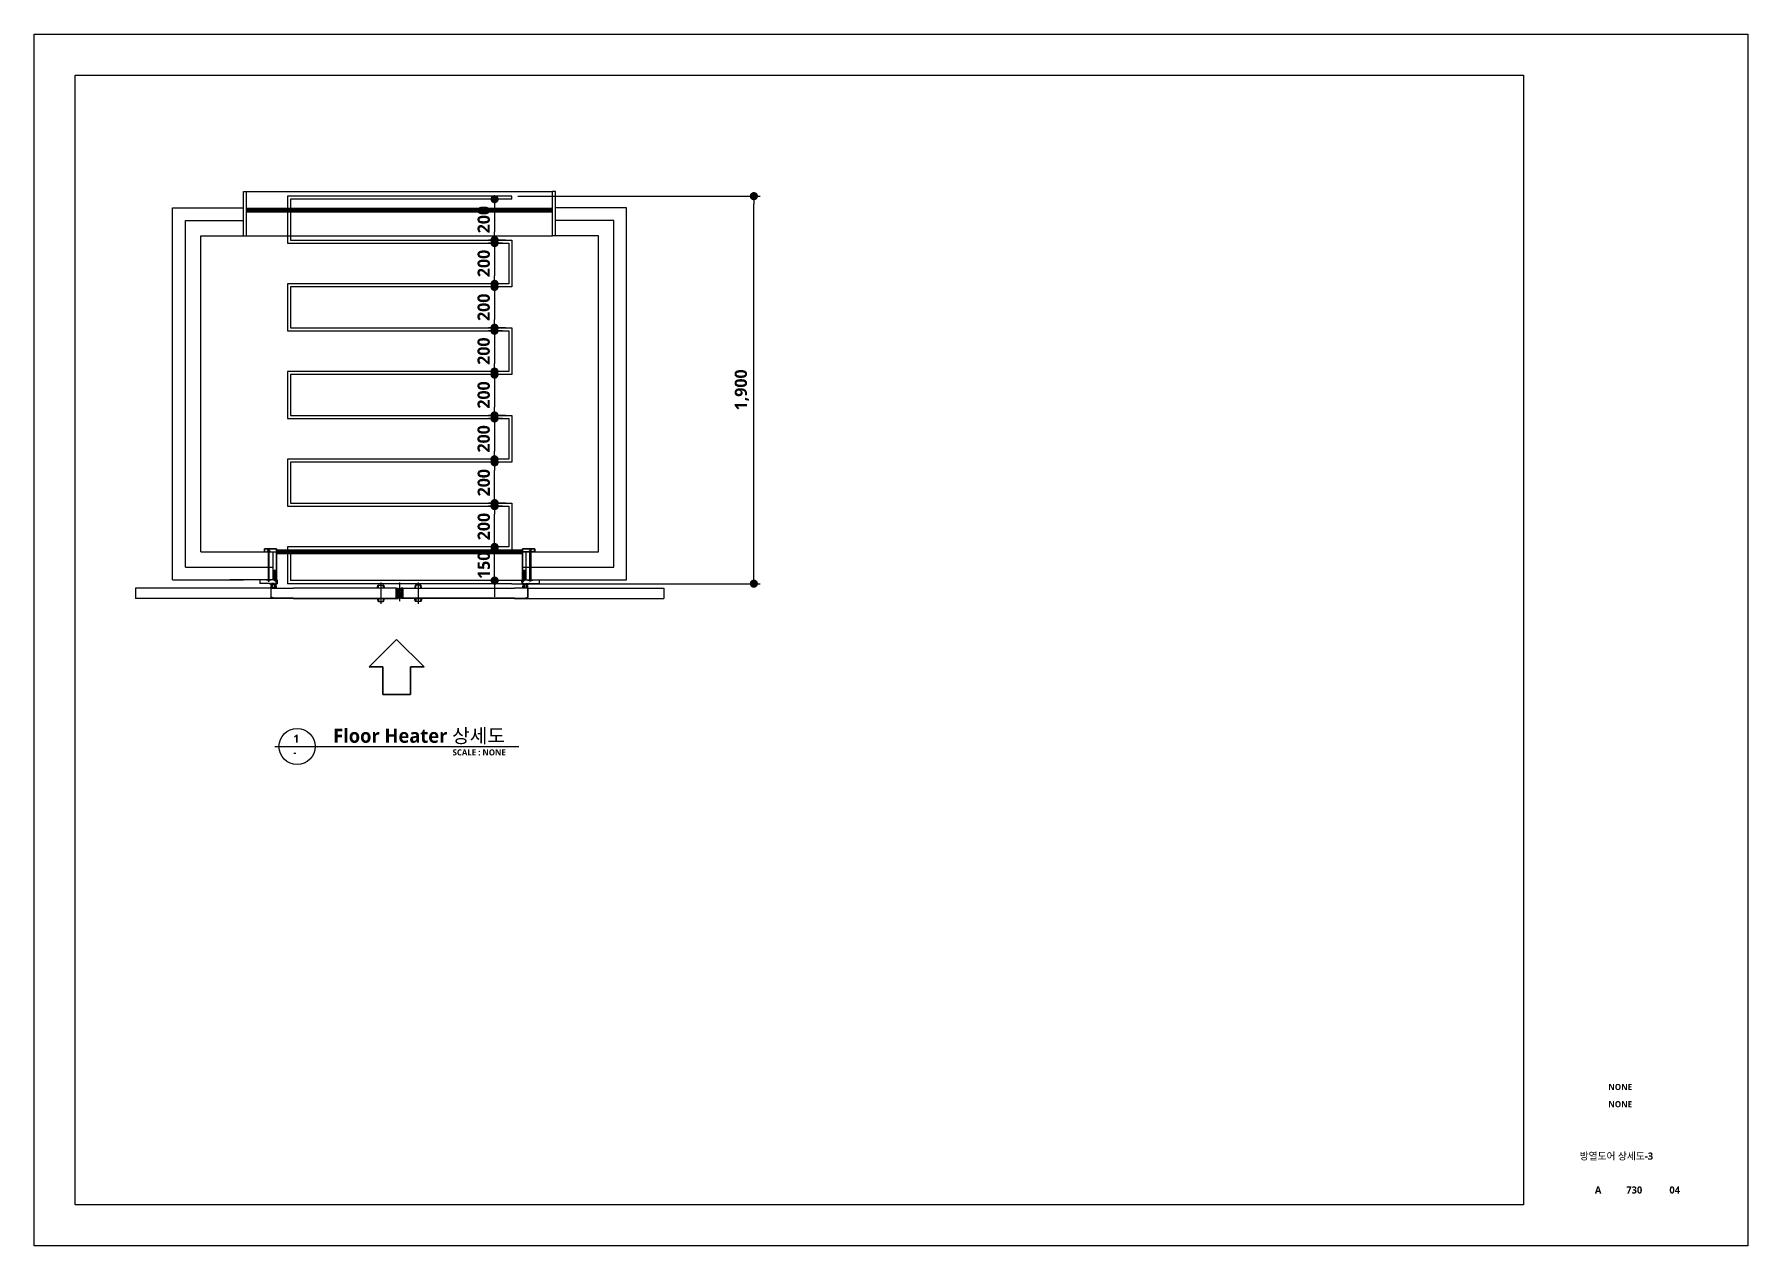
# Model space of a CAD drawing. Header units: millimetres. Extents: x 0 to 33600, y 0 to 8910.
# Drawn here: x 25200 to 33600, y 2970 to 8910 of the extents above; entities that cross this region are included whole.
import ezdxf
from ezdxf.enums import TextEntityAlignment as Align
from ezdxf.lldxf.tags import DXFTag

# ---------------------------------------------------------------- set-up
doc = ezdxf.new("R2010")
doc.units = ezdxf.units.MM
doc.header["$LTSCALE"] = 20
doc.header["$MEASUREMENT"] = 0
doc.linetypes.add('CENTER', pattern=[2, 1.25, -0.25, 0.25, -0.25])
doc.linetypes.add('지하2층 평면도 정화조변경안$0$HID', pattern=[2, 1.1, -0.9])
doc.layers.get('0').update_dxf_attribs({"linetype": 'CONTINUOUS'})
doc.layers.get('Defpoints').update_dxf_attribs({"color": 181, "linetype": 'CONTINUOUS'})
for name, color, linetype in [('A-ANNO-TITL', 7, 'CONTINUOUS'), ('DIM', 141, 'CONTINUOUS'), ('DOOR', 7, 'CONTINUOUS'), ('DOOR-2', 1, 'CONTINUOUS'), ('DOOR-3', 8, 'CONTINUOUS'), ('TEXT', 7, 'CONTINUOUS'), ('TEXT-1', 7, 'CONTINUOUS'), ('방열문', 7, 'CONTINUOUS'), ('지하2층 평면도 정화조변경안$0$A-ANNO-SYMB', 253, 'CONTINUOUS'), ('지하2층 평면도 정화조변경안$0$A-DOOR-JAMB', 253, 'CONTINUOUS'), ('지하2층 평면도 정화조변경안$0$A-FLOR-FLIN-TYP2', 253, 'CONTINUOUS'), ('지하2층 평면도 정화조변경안$0$A-FLOR-PANL', 253, 'CONTINUOUS'), ('지하2층 평면도 정화조변경안$0$HID', 253, '지하2층 평면도 정화조변경안$0$HID'), ('지하2층 평면도 정화조변경안$0$충돌방지대 IN', 253, 'CONTINUOUS')]:
    doc.layers.add(name, color=color, linetype=linetype)
doc.styles.add('SH_대대리576', font='')
doc.styles.get("Standard").update_dxf_attribs({"font": 'NanumGothicBold.ttf'})
doc.styles.get('SH_대대리576').set_extended_font_data('NanumGothic', bold=True)
tags = doc.linetypes.add('一点鎖線', pattern=[28.575, 19.05, -3.175, 3.175, -3.175]).pattern_tags.tags
tags[10:11] = [DXFTag(74, 4), DXFTag(75, 0), DXFTag(340, '0'), DXFTag(46, 1.0), DXFTag(50, 0.0), DXFTag(44, 0.0), DXFTag(45, 0.0)]
tags[8:9] = [DXFTag(74, 4), DXFTag(75, 0), DXFTag(340, '0'), DXFTag(46, 1.0), DXFTag(50, 0.0), DXFTag(44, 0.0), DXFTag(45, 0.0)]
tags[6:7] = [DXFTag(74, 4), DXFTag(75, 0), DXFTag(340, '0'), DXFTag(46, 1.0), DXFTag(50, 0.0), DXFTag(44, 0.0), DXFTag(45, 0.0)]
tags[4:5] = [DXFTag(74, 4), DXFTag(75, 0), DXFTag(340, '0'), DXFTag(46, 1.0), DXFTag(50, 0.0), DXFTag(44, 0.0), DXFTag(45, 0.0)]
tags = doc.linetypes.add('破線', pattern=[38.1, 25.4, -12.7]).pattern_tags.tags
tags[6:7] = [DXFTag(74, 4), DXFTag(75, 0), DXFTag(340, '0'), DXFTag(46, 1.0), DXFTag(50, 0.0), DXFTag(44, 0.0), DXFTag(45, 0.0)]
tags[4:5] = [DXFTag(74, 4), DXFTag(75, 0), DXFTag(340, '0'), DXFTag(46, 1.0), DXFTag(50, 0.0), DXFTag(44, 0.0), DXFTag(45, 0.0)]
tags = doc.linetypes.add('２点鎖線', pattern=[63.5, 31.75, -6.35, 6.35, -6.35, 6.35, -6.35]).pattern_tags.tags
tags[14:15] = [DXFTag(74, 4), DXFTag(75, 0), DXFTag(340, '0'), DXFTag(46, 1.0), DXFTag(50, 0.0), DXFTag(44, 0.0), DXFTag(45, 0.0)]
tags[12:13] = [DXFTag(74, 4), DXFTag(75, 0), DXFTag(340, '0'), DXFTag(46, 1.0), DXFTag(50, 0.0), DXFTag(44, 0.0), DXFTag(45, 0.0)]
tags[10:11] = [DXFTag(74, 4), DXFTag(75, 0), DXFTag(340, '0'), DXFTag(46, 1.0), DXFTag(50, 0.0), DXFTag(44, 0.0), DXFTag(45, 0.0)]
tags[8:9] = [DXFTag(74, 4), DXFTag(75, 0), DXFTag(340, '0'), DXFTag(46, 1.0), DXFTag(50, 0.0), DXFTag(44, 0.0), DXFTag(45, 0.0)]
tags[6:7] = [DXFTag(74, 4), DXFTag(75, 0), DXFTag(340, '0'), DXFTag(46, 1.0), DXFTag(50, 0.0), DXFTag(44, 0.0), DXFTag(45, 0.0)]
tags[4:5] = [DXFTag(74, 4), DXFTag(75, 0), DXFTag(340, '0'), DXFTag(46, 1.0), DXFTag(50, 0.0), DXFTag(44, 0.0), DXFTag(45, 0.0)]
doc.dimstyles.new('yongsung', dxfattribs={"dimscale": 20, "dimtxt": 3, "dimasz": 2, "dimexe": 1.5, "dimexo": 1.5, "dimgap": 1, "dimtad": 1, "dimdec": 0, "dimdsep": 46, "dimlunit": 6, "dimtxsty": 'Standard', "dimblk": 'DOT', "dimcen": 0, "dimdle": 2, "dimclrd": 256, "dimclre": 256, "dimclrt": 256, "dimadec": 0, "dimazin": 0, "dimtfac": 480, "dimtdec": 0, "dimtix": 1, "dimtmove": 2, "dimatfit": 3, "dimfxl": 1, "dimtolj": 1, "dimtzin": 0, "dimarcsym": 0})

msp = doc.modelspace()

# ---------------------------------------------------------------- texts
at = {"layer": 'A-ANNO-TITL', "style": 'SH_대대리576'}
for s, height, p in [('NONE', 30, (32974.9, 3748.4)), ('NONE', 30, (32974.9, 3663.9)), ('방열도어 상세도-3', 35, (32956.1, 3410.3)), ('A', 35, (32866.6, 3243.3)), ('730', 35, (33043.7, 3243.3)), ('04', 35, (33242, 3243.3))]:
    msp.add_text(s, height=height, dxfattribs=at).set_placement(p, align=Align.MIDDLE)
at = {"layer": 'TEXT', "style": 'SH_대대리576'}
for s, height, p in [('1', 39.3, (26470.1, 5436.8)), ('-', 33.4, (26469.6, 5371.6)), ('SCALE : NONE', 29.5, (27250.7, 5374))]:
    msp.add_text(s, height=height, dxfattribs=at).set_placement(p)
at = {"layer": 'TEXT-1', "style": 'SH_대대리576'}
msp.add_text('Floor Heater 상세도', height=68.833, dxfattribs=at).set_placement((26665.3, 5436))

# ---------------------------------------------------------------- blocks, each defined once
blk = doc.blocks.new('A$C2D346D32')
for p, q in [((43, 175), (10, 175)), ((10, 82), (10, 175)), ((45, 42), (45, 173)), ((2, 69), (6, 69)), ((2, 64), (11, 64)), ((2, 60), (11, 60)), ((2, 55), (11, 55)), ((2, 51), (11, 51)), ((2, 46), (11, 46)), ((2, 42), (11, 42)), ((2, 37), (11, 37)), ((2, 33), (11, 33)), ((2, 28), (11, 28)), ((2, 24), (11, 24)), ((2, 19), (11, 19)), ((2, 15), (11, 15)), ((2, 10), (8, 10)), ((9, 75), (6, 75)), ((6, 69), (6, 75)), ((8, 10), (8, 5)), ((37, 5), (8, 5)), ((9, 70), (9, 75)), ((10, 82), (11, 72)), ((11, 70), (11, 72)), ((11, 60), (11, 64)), ((11, 51), (11, 55)), ((11, 42), (11, 46)), ((11, 33), (11, 37)), ((11, 24), (11, 28)), ((11, 15), (11, 19)), ((29, 11), (13, 11)), ((13, 11), (13, 8)), ((29, 8), (13, 8)), ((28, 5), (35, 5)), ((29, 20), (29, 19)), ((29, 20), (33, 20)), ((29, 20), (29, 5)), ((29, 19), (34, 19)), ((29, 19), (29, 5)), ((33, 20), (34, 19)), ((33, 20), (33, 5)), ((34, 19), (34, 5)), ((43, 11), (34, 11)), ((40, 8), (34, 8)), ((38, 5), (37, 5)), ((45, 5), (38, 5)), ((38, 5), (38, 5)), ((45, 42), (39, 27)), ((39, 24), (39, 27)), ((45, 24), (39, 24)), ((40, 8), (40, 8)), ((45, 8), (40, 8)), ((42, 93), (42, 113)), ((45, 113), (42, 113)), ((42, 63), (42, 83)), ((45, 63), (42, 63)), ((45, 24), (45, 13)), ((45, 8), (45, 5))]:
    blk.add_line(p, q)
at = {"color": 1}
for p, q in [((31, 21), (31, 0)), ((31, 4), (31, 2)), ((32, 4), (31, 4)), ((32, 4), (32, 2))]:
    blk.add_line(p, q, dxfattribs=at)
for centre, radius, start, end in [((43, 173), 2, 0, 90), ((2, 67), 2.5, 90, 270), ((2, 58), 2.5, 90, 270), ((2, 49), 2.5, 90, 270), ((2, 40), 2.5, 90, 270), ((2, 31), 2.5, 90, 270), ((2, 22), 2.5, 90, 270), ((2, 13), 2.5, 90, 270), ((10, 70), 1, 180, 0), ((28, 4), 0.286, 90, 200.9424), ((31, 6), 3.84, 200.9424, 339.0576), ((35, 4), 0.286, 339.0576, 90), ((43, 13), 2, 270, 0)]:
    blk.add_arc(centre, radius, start, end)
blk = doc.blocks.new('A$C6C8934C4')
at = {"color": 0}
for centre, start in [((-3, -95), 81.3395), ((-3, -96), 81.3862)]:
    blk.add_arc(centre, 106, start, 90, dxfattribs=at)
blk.add_arc((12, 10), 0.538, 283.2102, 67.1877)
at = {"layer": '방열문', "color": 1, "linetype": 'CENTER'}
for p, q in [((-21, 11), (-3, 11)), ((-17, 15), (-17, 7))]:
    blk.add_line(p, q, dxfattribs=at)
at = {"layer": '방열문', "color": 0}
for p, q in [((-15, 12), (-3, 12)), ((-15, 10), (-3, 10))]:
    blk.add_line(p, q, dxfattribs=at)
blk.add_arc((-17, 11), 1.81, 16.6015, 343.3985, dxfattribs=at)
at = {"layer": '방열문', "color": 1, "linetype": 'CENTER'}
blk.add_arc((-3, -95), 106, 80.8303, 90, dxfattribs=at)
blk = doc.blocks.new('A$C755A1BEC')
for p, q in [((0, 18), (0, 0)), ((50, 18), (0, 18)), ((3, 3), (3, 0)), ((5, 3), (5, 0)), ((12, 3), (12, 0)), ((13, 3), (13, 0)), ((16, 14), (33, 14)), ((16, 14), (16, 0)), ((33, 14), (33, 0)), ((37, 3), (37, 0)), ((38, 3), (38, 0)), ((45, 3), (45, 0)), ((47, 3), (47, 0)), ((50, 18), (50, 0)), ((0, 0), (3, 0)), ((5, 0), (12, 0)), ((13, 0), (16, 0)), ((37, 0), (34, 0)), ((45, 0), (38, 0)), ((50, 0), (47, 0))]:
    blk.add_line(p, q)
for centre, radius, start, end in [((0, 18), 0.2, 90, 180), ((0, 0), 0.2, 180, 270), ((4, 5), 2.5, 287.4576, 252.5424), ((3, 0), 0.2, 270, 0), ((5, 0), 0.2, 180, 270), ((12, 5), 2.5, 287.4576, 252.5424), ((12, 0), 0.2, 270, 0), ((13, 0), 0.2, 180, 270), ((16, 0), 0.2, 270, 0), ((34, 0), 0.2, 180, 270), ((37, 5), 2.5, 287.4576, 252.5424), ((37, 0), 0.2, 270, 0), ((38, 0), 0.2, 180, 270), ((46, 5), 2.5, 287.4576, 252.5424), ((45, 0), 0.2, 270, 0), ((47, 0), 0.2, 180, 270), ((50, 18), 0.2, 0, 90), ((50, 0), 0.2, 270, 0)]:
    blk.add_arc(centre, radius, start, end)
blk = doc.blocks.new('_Dot')
at = {"color": 0, "linetype": 'ByBlock', "lineweight": -2}
blk.add_line((-0.5, 0), (-1, 0), dxfattribs=at)
at = {"color": 0, "linetype": 'ByBlock', "const_width": 0.5}
blk.add_lwpolyline([(-0.25, 0, 1), (0.25, 0, 1)], format="xyb", close=True, dxfattribs=at)
blk = doc.blocks.new('*D224')
at = {"layer": 'Defpoints', "color": 0}
for p in [(27540.7, 8116.2), (28727.8, 8116.2), (27565.7, 6216.2)]:
    blk.add_point(p, dxfattribs=at)
at = {"layer": 'DIM', "lineweight": -2}
for p, q in [((27570.7, 8116.2), (28757.8, 8116.2)), ((28727.8, 6256.2), (28727.8, 8076.2)), ((27595.7, 6216.2), (28757.8, 6216.2))]:
    blk.add_line(p, q, dxfattribs=at)
at = {"layer": 'DIM', "linetype": 'ByBlock', "lineweight": -2, "xscale": 40, "yscale": 40, "zscale": 40}
for p, rotation in [((28727.8, 8116.2), 90), ((28727.8, 6216.2), 270)]:
    blk.add_blockref('_Dot', p, dxfattribs=dict(at, rotation=rotation))
at = {"layer": 'DIM', "insert": (28669.2, 7166.2), "char_height": 60, "attachment_point": 5, "rotation": 90}
blk.add_mtext('\\A1;1,900', dxfattribs=at)
blk = doc.blocks.new('*D225')
at = {"layer": 'Defpoints', "color": 0}
for p in [(27456.9, 6596.2), (27525.7, 6596.2), (27525.7, 6396.2)]:
    blk.add_point(p, dxfattribs=at)
at = {"layer": 'DIM', "lineweight": -2}
for p, q in [((27495.7, 6596.2), (27426.9, 6596.2)), ((27456.9, 6436.2), (27456.9, 6556.2)), ((27495.7, 6396.2), (27426.9, 6396.2))]:
    blk.add_line(p, q, dxfattribs=at)
at = {"layer": 'DIM', "linetype": 'ByBlock', "lineweight": -2, "xscale": 40, "yscale": 40, "zscale": 40}
for p, rotation in [((27456.9, 6596.2), 90), ((27456.9, 6396.2), 270)]:
    blk.add_blockref('_Dot', p, dxfattribs=dict(at, rotation=rotation))
at = {"layer": 'DIM', "insert": (27403.9, 6496.2), "char_height": 60, "attachment_point": 5, "rotation": 90}
blk.add_mtext('\\A1;200', dxfattribs=at)
blk = doc.blocks.new('*D226')
at = {"layer": 'Defpoints', "color": 0}
for p in [(27456.9, 6381.2), (27540.7, 6381.2), (27590.7, 6231.2)]:
    blk.add_point(p, dxfattribs=at)
at = {"layer": 'DIM', "lineweight": -2}
for p, q in [((27456.9, 6421.2), (27456.9, 6461.2)), ((27510.7, 6381.2), (27426.9, 6381.2)), ((27456.9, 6231.2), (27456.9, 6381.2)), ((27560.7, 6231.2), (27426.9, 6231.2)), ((27456.9, 6191.2), (27456.9, 6151.2))]:
    blk.add_line(p, q, dxfattribs=at)
at = {"layer": 'DIM', "linetype": 'ByBlock', "lineweight": -2, "xscale": 40, "yscale": 40, "zscale": 40}
for p, rotation in [((27456.9, 6381.2), 270), ((27456.9, 6231.2), 90)]:
    blk.add_blockref('_Dot', p, dxfattribs=dict(at, rotation=rotation))
at = {"layer": 'DIM', "insert": (27403.9, 6306.2), "char_height": 60, "attachment_point": 5, "rotation": 90}
blk.add_mtext('\\A1;150', dxfattribs=at)
blk = doc.blocks.new('*D227')
at = {"layer": 'Defpoints', "color": 0}
for p in [(27456.9, 6811.2), (27540.7, 6811.2), (27540.7, 6611.2)]:
    blk.add_point(p, dxfattribs=at)
at = {"layer": 'DIM', "lineweight": -2}
for p, q in [((27510.7, 6811.2), (27426.9, 6811.2)), ((27456.9, 6651.2), (27456.9, 6771.2)), ((27510.7, 6611.2), (27426.9, 6611.2))]:
    blk.add_line(p, q, dxfattribs=at)
at = {"layer": 'DIM', "linetype": 'ByBlock', "lineweight": -2, "xscale": 40, "yscale": 40, "zscale": 40}
for p, rotation in [((27456.9, 6811.2), 90), ((27456.9, 6611.2), 270)]:
    blk.add_blockref('_Dot', p, dxfattribs=dict(at, rotation=rotation))
at = {"layer": 'DIM', "insert": (27403.9, 6711.2), "char_height": 60, "attachment_point": 5, "rotation": 90}
blk.add_mtext('\\A1;200', dxfattribs=at)
blk = doc.blocks.new('*D228')
at = {"layer": 'Defpoints', "color": 0}
for p in [(27525.7, 7026.2), (27456.2, 6826.2), (27525.7, 6826.2)]:
    blk.add_point(p, dxfattribs=at)
at = {"layer": 'DIM', "lineweight": -2}
for p, q in [((27495.7, 7026.2), (27426.2, 7026.2)), ((27456.2, 6986.2), (27456.2, 6866.2)), ((27495.7, 6826.2), (27426.2, 6826.2))]:
    blk.add_line(p, q, dxfattribs=at)
at = {"layer": 'DIM', "linetype": 'ByBlock', "lineweight": -2, "xscale": 40, "yscale": 40, "zscale": 40}
for p, rotation in [((27456.2, 7026.2), 90), ((27456.2, 6826.2), 270)]:
    blk.add_blockref('_Dot', p, dxfattribs=dict(at, rotation=rotation))
at = {"layer": 'DIM', "insert": (27403.3, 6926.2), "char_height": 60, "attachment_point": 5, "rotation": 90}
blk.add_mtext('\\A1;200', dxfattribs=at)
blk = doc.blocks.new('*D229')
at = {"layer": 'Defpoints', "color": 0}
for p in [(27540.7, 7241.2), (27456.4, 7041.2), (27540.7, 7041.2)]:
    blk.add_point(p, dxfattribs=at)
at = {"layer": 'DIM', "lineweight": -2}
for p, q in [((27510.7, 7241.2), (27426.4, 7241.2)), ((27456.4, 7201.2), (27456.4, 7081.2)), ((27510.7, 7041.2), (27426.4, 7041.2))]:
    blk.add_line(p, q, dxfattribs=at)
at = {"layer": 'DIM', "linetype": 'ByBlock', "lineweight": -2, "xscale": 40, "yscale": 40, "zscale": 40}
for p, rotation in [((27456.4, 7241.2), 90), ((27456.4, 7041.2), 270)]:
    blk.add_blockref('_Dot', p, dxfattribs=dict(at, rotation=rotation))
at = {"layer": 'DIM', "insert": (27403.5, 7141.2), "char_height": 60, "attachment_point": 5, "rotation": 90}
blk.add_mtext('\\A1;200', dxfattribs=at)
blk = doc.blocks.new('*D230')
at = {"layer": 'Defpoints', "color": 0}
for p in [(27525.7, 7456.2), (27456.2, 7256.2), (27525.7, 7256.2)]:
    blk.add_point(p, dxfattribs=at)
at = {"layer": 'DIM', "lineweight": -2}
for p, q in [((27495.7, 7456.2), (27426.2, 7456.2)), ((27456.2, 7416.2), (27456.2, 7296.2)), ((27495.7, 7256.2), (27426.2, 7256.2))]:
    blk.add_line(p, q, dxfattribs=at)
at = {"layer": 'DIM', "linetype": 'ByBlock', "lineweight": -2, "xscale": 40, "yscale": 40, "zscale": 40}
for p, rotation in [((27456.2, 7456.2), 90), ((27456.2, 7256.2), 270)]:
    blk.add_blockref('_Dot', p, dxfattribs=dict(at, rotation=rotation))
at = {"layer": 'DIM', "insert": (27403.3, 7356.2), "char_height": 60, "attachment_point": 5, "rotation": 90}
blk.add_mtext('\\A1;200', dxfattribs=at)
blk = doc.blocks.new('*D231')
at = {"layer": 'Defpoints', "color": 0}
for p in [(27540.7, 7671.2), (27456.4, 7471.2), (27540.7, 7471.2)]:
    blk.add_point(p, dxfattribs=at)
at = {"layer": 'DIM', "lineweight": -2}
for p, q in [((27510.7, 7671.2), (27426.4, 7671.2)), ((27456.4, 7631.2), (27456.4, 7511.2)), ((27510.7, 7471.2), (27426.4, 7471.2))]:
    blk.add_line(p, q, dxfattribs=at)
at = {"layer": 'DIM', "linetype": 'ByBlock', "lineweight": -2, "xscale": 40, "yscale": 40, "zscale": 40}
for p, rotation in [((27456.4, 7671.2), 90), ((27456.4, 7471.2), 270)]:
    blk.add_blockref('_Dot', p, dxfattribs=dict(at, rotation=rotation))
at = {"layer": 'DIM', "insert": (27403.5, 7571.2), "char_height": 60, "attachment_point": 5, "rotation": 90}
blk.add_mtext('\\A1;200', dxfattribs=at)
blk = doc.blocks.new('*D232')
at = {"layer": 'Defpoints', "color": 0}
for p in [(27525.7, 7886.2), (27456.7, 7686.2), (27525.7, 7686.2)]:
    blk.add_point(p, dxfattribs=at)
at = {"layer": 'DIM', "lineweight": -2}
for p, q in [((27495.7, 7886.2), (27426.7, 7886.2)), ((27456.7, 7846.2), (27456.7, 7726.2)), ((27495.7, 7686.2), (27426.7, 7686.2))]:
    blk.add_line(p, q, dxfattribs=at)
at = {"layer": 'DIM', "linetype": 'ByBlock', "lineweight": -2, "xscale": 40, "yscale": 40, "zscale": 40}
for p, rotation in [((27456.7, 7886.2), 90), ((27456.7, 7686.2), 270)]:
    blk.add_blockref('_Dot', p, dxfattribs=dict(at, rotation=rotation))
at = {"layer": 'DIM', "insert": (27403.7, 7786.2), "char_height": 60, "attachment_point": 5, "rotation": 90}
blk.add_mtext('\\A1;200', dxfattribs=at)
blk = doc.blocks.new('*D233')
at = {"layer": 'Defpoints', "color": 0}
for p in [(27540.7, 8101.2), (27456.7, 7901.2), (27540.7, 7901.2)]:
    blk.add_point(p, dxfattribs=at)
at = {"layer": 'DIM', "lineweight": -2}
for p, q in [((27510.7, 8101.2), (27426.7, 8101.2)), ((27456.7, 8061.2), (27456.7, 7941.2)), ((27510.7, 7901.2), (27426.7, 7901.2))]:
    blk.add_line(p, q, dxfattribs=at)
at = {"layer": 'DIM', "linetype": 'ByBlock', "lineweight": -2, "xscale": 40, "yscale": 40, "zscale": 40}
for p, rotation in [((27456.7, 8101.2), 90), ((27456.7, 7901.2), 270)]:
    blk.add_blockref('_Dot', p, dxfattribs=dict(at, rotation=rotation))
at = {"layer": 'DIM', "insert": (27403.7, 8001.2), "char_height": 60, "attachment_point": 5, "rotation": 90}
blk.add_mtext('\\A1;200', dxfattribs=at)

# ---------------------------------------------------------------- dimensions: what is measured, and where the dimension line sits
at = {"layer": 'DIM'}
for base, p1, p2, picture, middle in [((27456.7, 7901.2, 51500), (27540.7, 8101.2), (27540.7, 7901.2), '*D233', (27403.7, 8001.2, 51500)), ((28727.8, 8116.2, 51500), (27565.7, 6216.2), (27540.7, 8116.2), '*D224', (28669.2, 7166.2, 51500)), ((27456.7, 7686.2, 51500), (27525.7, 7886.2), (27525.7, 7686.2), '*D232', (27403.7, 7786.2, 51500)), ((27456.4, 7471.2, 51500), (27540.7, 7671.2), (27540.7, 7471.2), '*D231', (27403.5, 7571.2, 51500)), ((27456.2, 7256.2, 51500), (27525.7, 7456.2), (27525.7, 7256.2), '*D230', (27403.3, 7356.2, 51500)), ((27456.4, 7041.2, 51500), (27540.7, 7241.2), (27540.7, 7041.2), '*D229', (27403.5, 7141.2, 51500)), ((27456.2, 6826.2, 51500), (27525.7, 7026.2), (27525.7, 6826.2), '*D228', (27403.3, 6926.2, 51500)), ((27456.9, 6811.2, 51500), (27540.7, 6611.2), (27540.7, 6811.2), '*D227', (27403.9, 6711.2, 51500)), ((27456.9, 6596.2, 51500), (27525.7, 6396.2), (27525.7, 6596.2), '*D225', (27403.9, 6496.2, 51500)), ((27456.9, 6381.2, 51500), (27590.7, 6231.2), (27540.7, 6381.2), '*D226', (27403.9, 6306.2, 51500))]:
    dim = msp.add_linear_dim(base=base, p1=p1, p2=p2, angle=90, dimstyle='yongsung', override={"dimblk": 'Dot', "dimtmove": 1}, dxfattribs=at)
    dim.commit()
    dim.dimension.update_dxf_attribs({"geometry": picture, "text_midpoint": middle})

# ---------------------------------------------------------------- hatches: boundary and pattern name
h = msp.add_hatch()
h.set_pattern_fill('DOTS', color=256, scale=2.5, style=0)
h.set_pattern_definition([(0, (33606.2383, -2570.3093), (1.984375, 3.96875), [0, -3.96875])])
edge = h.paths.add_edge_path()
edge.add_line((26390.7, 6231), (26390.7, 6216.2))
edge = h.paths.add_edge_path()
edge.add_line((26389.2, 6226.8), (26389.2, 6218.7))
edge = h.paths.add_edge_path()
edge.add_line((26387.7, 6226.8), (26387.7, 6218.7))
edge = h.paths.add_edge_path()
edge.add_line((26305.7, 6233.7), (26305.7, 6217.2))
edge = h.paths.add_edge_path()
edge.add_arc((26306.7, 6233.7), 1, 90, 180)
edge = h.paths.add_edge_path()
edge.add_line((26372.1, 6234.7), (26306.7, 6234.7))
edge = h.paths.add_edge_path()
edge.add_line((26390.7, 6234.7), (26390.7, 6231.5))
edge = h.paths.add_edge_path()
edge.add_line((26389.2, 6232.2), (26389.2, 6229.1))
edge = h.paths.add_edge_path()
edge.add_line((26388.9, 6232.2), (26389.2, 6232.2))
edge = h.paths.add_edge_path()
edge.add_line((26388.9, 6234.7), (26388.9, 6232.2))
edge = h.paths.add_edge_path()
edge.add_line((26388.9, 6234.7), (26390.7, 6234.7))
edge = h.paths.add_edge_path()
edge.add_line((26387.7, 6233.7), (26387.7, 6229.1))
edge = h.paths.add_edge_path()
edge.add_arc((26386.7, 6233.7), 1, 0, 90)
edge = h.paths.add_edge_path()
edge.add_line((26381.2, 6234.7), (26386.7, 6234.7))
edge = h.paths.add_edge_path()
edge.add_line((26381.2, 6234.7), (26381.2, 6231.7))
edge = h.paths.add_edge_path()
edge.add_line((26372.1, 6234.7), (26379.4, 6231.7))
edge = h.paths.add_edge_path()
edge.add_line((26381.2, 6231.7), (26379.4, 6231.7))
edge = h.paths.add_edge_path()
edge.add_line((26352.2, 6217.2), (26305.7, 6217.2))
edge = h.paths.add_edge_path()
edge.add_arc((26386.5, 6213.5), 1.25, 180, 0)
edge = h.paths.add_edge_path()
edge.add_line((26385.3, 6213.5), (26385.3, 6217.7))
edge = h.paths.add_edge_path()
edge.add_line((26387.8, 6213.5), (26387.8, 6216.2))
edge = h.paths.add_edge_path()
edge.add_line((26380.8, 6217.7), (26378.8, 6217.7))
edge = h.paths.add_edge_path()
edge.add_line((26383.3, 6213.5), (26383.3, 6217.7))
edge = h.paths.add_edge_path()
edge.add_line((26380.8, 6213.5), (26380.8, 6217.7))
edge = h.paths.add_edge_path()
edge.add_arc((26382, 6213.5), 1.25, 180, 0)
edge = h.paths.add_edge_path()
edge.add_line((26385.3, 6217.7), (26383.3, 6217.7))
edge = h.paths.add_edge_path()
edge.add_line((26378.8, 6213.5), (26378.8, 6217.7))
edge = h.paths.add_edge_path()
edge.add_arc((26377.5, 6213.5), 1.25, 180, 0)
edge = h.paths.add_edge_path()
edge.add_line((26376.3, 6213.5), (26376.3, 6217.7))
edge = h.paths.add_edge_path()
edge.add_line((26365.3, 6213.5), (26365.3, 6217.7))
edge = h.paths.add_edge_path()
edge.add_arc((26364, 6213.5), 1.25, 180, 0)
edge = h.paths.add_edge_path()
edge.add_line((26362.8, 6213.5), (26362.8, 6217.7))
edge = h.paths.add_edge_path()
edge.add_line((26367.3, 6217.7), (26365.3, 6217.7))
edge = h.paths.add_edge_path()
edge.add_line((26367.3, 6213.5), (26367.3, 6217.7))
edge = h.paths.add_edge_path()
edge.add_arc((26368.5, 6213.5), 1.25, 180, 0)
edge = h.paths.add_edge_path()
edge.add_line((26369.8, 6213.5), (26369.8, 6217.7))
edge = h.paths.add_edge_path()
edge.add_line((26376.3, 6217.7), (26374.3, 6217.7))
edge = h.paths.add_edge_path()
edge.add_arc((26373, 6213.5), 1.25, 180, 0)
edge = h.paths.add_edge_path()
edge.add_line((26371.8, 6213.5), (26371.8, 6217.7))
edge = h.paths.add_edge_path()
edge.add_line((26374.3, 6213.5), (26374.3, 6217.7))
edge = h.paths.add_edge_path()
edge.add_line((26371.8, 6217.7), (26369.8, 6217.7))
edge = h.paths.add_edge_path()
edge.add_line((26360.8, 6213.5), (26360.8, 6217.7))
edge = h.paths.add_edge_path()
edge.add_line((26362.8, 6217.7), (26360.8, 6217.7))
edge = h.paths.add_edge_path()
edge.add_line((26387.7, 6218.7), (26389.2, 6218.7))
edge = h.paths.add_edge_path()
edge.add_line((26387.8, 6216.2), (26390.7, 6216.2))
edge = h.paths.add_edge_path()
edge.add_line((26358.3, 6213.5), (26358.3, 6215.2))
edge = h.paths.add_edge_path()
edge.add_arc((26358.2, 6217.2), 0.5, 270, 90)
edge = h.paths.add_edge_path()
edge.add_line((26358.2, 6217.7), (26357.2, 6217.7))
edge = h.paths.add_edge_path()
edge.add_line((26355.4, 6216.7), (26355.4, 6215.2))
edge = h.paths.add_edge_path()
edge.add_line((26358.3, 6215.2), (26355.4, 6215.2))
edge = h.paths.add_edge_path()
edge.add_line((26358.2, 6216.7), (26355.4, 6216.7))
edge = h.paths.add_edge_path()
edge.add_line((26352.2, 6217.2), (26357.2, 6217.7))
edge = h.paths.add_edge_path()
edge.add_arc((26359.5, 6213.5), 1.25, 180, 0)
edge = h.paths.add_edge_path()
edge.add_arc((26390.8, 6226.3), 0.143, 180, 290.94243)
edge = h.paths.add_edge_path()
edge.add_arc((26390.2, 6228), 1.92, 290.94243, 69.05757)
edge = h.paths.add_edge_path()
edge.add_arc((26390.8, 6229.6), 0.143, 69.05757, 180)
edge = h.paths.add_edge_path(flags=16)
edge.add_line((26390.7, 6226.3), (26390.7, 6229.6))
edge = h.paths.add_edge_path(flags=16)
edge.add_line((26391.1, 6227.8), (26392.1, 6227.8))
edge = h.paths.add_edge_path(flags=16)
edge.add_line((26391.1, 6228.1), (26392.1, 6228.1))
edge = h.paths.add_edge_path(flags=16)
edge.add_line((26391.1, 6228.1), (26391.1, 6227.8))
edge = h.paths.add_edge_path()
edge.add_line((26383.2, 6229), (26383.3, 6229.1))
edge = h.paths.add_edge_path()
edge.add_line((26383.3, 6226.8), (26383.3, 6229.1))
edge = h.paths.add_edge_path()
edge.add_line((26383.2, 6227), (26383.3, 6226.8))
edge = h.paths.add_edge_path()
edge.add_line((26383.2, 6227), (26383.2, 6229))
edge = h.paths.add_edge_path()
edge.add_line((26382.6, 6228), (26393, 6228))
edge = h.paths.add_edge_path()
edge.add_line((26383.3, 6226.8), (26390.7, 6226.8))
edge = h.paths.add_edge_path()
edge.add_line((26383.3, 6229.1), (26390.7, 6229.1))
edge = h.paths.add_edge_path()
edge.add_line((26383.2, 6227), (26390.7, 6227))
edge = h.paths.add_edge_path()
edge.add_line((26383.2, 6229), (26390.7, 6229))
edge = h.paths.add_edge_path()
edge.add_line((26390.4, 6231.2), (26390.7, 6231))
edge = h.paths.add_edge_path()
edge.add_line((26390.4, 6231.2), (26390.7, 6231.5))
edge = h.paths.add_edge_path()
edge.add_line((26346.3, 6233.2), (26336.3, 6233.2))
edge = h.paths.add_edge_path()
edge.add_line((26336.3, 6234.7), (26336.3, 6233.2))
edge = h.paths.add_edge_path()
edge.add_line((26361.3, 6234.7), (26361.3, 6233.2))
edge = h.paths.add_edge_path()
edge.add_line((26361.3, 6233.2), (26351.3, 6233.2))
h = msp.add_hatch()
h.set_pattern_fill('DOTS', color=256, scale=2.5, style=0)
h.set_pattern_definition([(180, (20375.066, -2570.3093), (-1.984375, 3.96875), [0, -3.96875])])
edge = h.paths.add_edge_path()
edge.add_line((27590.7, 6231), (27590.7, 6216.2))
edge = h.paths.add_edge_path()
edge.add_line((27592.2, 6226.8), (27592.2, 6218.7))
edge = h.paths.add_edge_path()
edge.add_line((27593.7, 6226.8), (27593.7, 6218.7))
edge = h.paths.add_edge_path()
edge.add_line((27675.7, 6233.7), (27675.7, 6217.2))
edge = h.paths.add_edge_path()
edge.add_arc((27674.7, 6233.7), 1, 0, 90)
edge = h.paths.add_edge_path()
edge.add_line((27609.2, 6234.7), (27674.7, 6234.7))
edge = h.paths.add_edge_path()
edge.add_line((27590.7, 6234.7), (27590.7, 6231.5))
edge = h.paths.add_edge_path()
edge.add_line((27592.2, 6232.2), (27592.2, 6229.1))
edge = h.paths.add_edge_path()
edge.add_line((27592.4, 6232.2), (27592.2, 6232.2))
edge = h.paths.add_edge_path()
edge.add_line((27592.4, 6234.7), (27592.4, 6232.2))
edge = h.paths.add_edge_path()
edge.add_line((27592.4, 6234.7), (27590.7, 6234.7))
edge = h.paths.add_edge_path()
edge.add_line((27593.7, 6233.7), (27593.7, 6229.1))
edge = h.paths.add_edge_path()
edge.add_arc((27594.7, 6233.7), 1, 90, 180)
edge = h.paths.add_edge_path()
edge.add_line((27600.2, 6234.7), (27594.7, 6234.7))
edge = h.paths.add_edge_path()
edge.add_line((27600.2, 6234.7), (27600.2, 6231.7))
edge = h.paths.add_edge_path()
edge.add_line((27609.2, 6234.7), (27602, 6231.7))
edge = h.paths.add_edge_path()
edge.add_line((27600.2, 6231.7), (27602, 6231.7))
edge = h.paths.add_edge_path()
edge.add_line((27629.2, 6217.2), (27675.7, 6217.2))
edge = h.paths.add_edge_path()
edge.add_arc((27594.8, 6213.5), 1.25, 180, 0)
edge = h.paths.add_edge_path()
edge.add_line((27596, 6213.5), (27596, 6217.7))
edge = h.paths.add_edge_path()
edge.add_line((27593.5, 6213.5), (27593.5, 6216.2))
edge = h.paths.add_edge_path()
edge.add_line((27600.5, 6217.7), (27602.5, 6217.7))
edge = h.paths.add_edge_path()
edge.add_line((27598, 6213.5), (27598, 6217.7))
edge = h.paths.add_edge_path()
edge.add_line((27600.5, 6213.5), (27600.5, 6217.7))
edge = h.paths.add_edge_path()
edge.add_arc((27599.3, 6213.5), 1.25, 180, 0)
edge = h.paths.add_edge_path()
edge.add_line((27596, 6217.7), (27598, 6217.7))
edge = h.paths.add_edge_path()
edge.add_line((27602.5, 6213.5), (27602.5, 6217.7))
edge = h.paths.add_edge_path()
edge.add_arc((27603.8, 6213.5), 1.25, 180, 0)
edge = h.paths.add_edge_path()
edge.add_line((27605, 6213.5), (27605, 6217.7))
edge = h.paths.add_edge_path()
edge.add_line((27616, 6213.5), (27616, 6217.7))
edge = h.paths.add_edge_path()
edge.add_arc((27617.3, 6213.5), 1.25, 180, 0)
edge = h.paths.add_edge_path()
edge.add_line((27618.5, 6213.5), (27618.5, 6217.7))
edge = h.paths.add_edge_path()
edge.add_line((27614, 6217.7), (27616, 6217.7))
edge = h.paths.add_edge_path()
edge.add_line((27614, 6213.5), (27614, 6217.7))
edge = h.paths.add_edge_path()
edge.add_arc((27612.8, 6213.5), 1.25, 180, 0)
edge = h.paths.add_edge_path()
edge.add_line((27611.5, 6213.5), (27611.5, 6217.7))
edge = h.paths.add_edge_path()
edge.add_line((27605, 6217.7), (27607, 6217.7))
edge = h.paths.add_edge_path()
edge.add_arc((27608.3, 6213.5), 1.25, 180, 0)
edge = h.paths.add_edge_path()
edge.add_line((27609.5, 6213.5), (27609.5, 6217.7))
edge = h.paths.add_edge_path()
edge.add_line((27607, 6213.5), (27607, 6217.7))
edge = h.paths.add_edge_path()
edge.add_line((27609.5, 6217.7), (27611.5, 6217.7))
edge = h.paths.add_edge_path()
edge.add_line((27620.5, 6213.5), (27620.5, 6217.7))
edge = h.paths.add_edge_path()
edge.add_line((27618.5, 6217.7), (27620.5, 6217.7))
edge = h.paths.add_edge_path()
edge.add_line((27593.7, 6218.7), (27592.2, 6218.7))
edge = h.paths.add_edge_path()
edge.add_line((27593.5, 6216.2), (27590.7, 6216.2))
edge = h.paths.add_edge_path()
edge.add_line((27623, 6213.5), (27623, 6215.2))
edge = h.paths.add_edge_path()
edge.add_arc((27623.2, 6217.2), 0.5, 90, 270)
edge = h.paths.add_edge_path()
edge.add_line((27623.2, 6217.7), (27624.2, 6217.7))
edge = h.paths.add_edge_path()
edge.add_line((27625.9, 6216.7), (27625.9, 6215.2))
edge = h.paths.add_edge_path()
edge.add_line((27623, 6215.2), (27625.9, 6215.2))
edge = h.paths.add_edge_path()
edge.add_line((27623.2, 6216.7), (27625.9, 6216.7))
edge = h.paths.add_edge_path()
edge.add_line((27629.2, 6217.2), (27624.2, 6217.7))
edge = h.paths.add_edge_path()
edge.add_arc((27621.8, 6213.5), 1.25, 180, 0)
edge = h.paths.add_edge_path()
edge.add_arc((27590.5, 6226.3), 0.143, 249.05757, 360)
edge = h.paths.add_edge_path()
edge.add_arc((27591.1, 6228), 1.92, 110.94243, 249.05757)
edge = h.paths.add_edge_path()
edge.add_arc((27590.5, 6229.6), 0.143, 0, 110.94243)
edge = h.paths.add_edge_path(flags=16)
edge.add_line((27590.7, 6226.3), (27590.7, 6229.6))
edge = h.paths.add_edge_path(flags=16)
edge.add_line((27590.2, 6227.8), (27589.2, 6227.8))
edge = h.paths.add_edge_path(flags=16)
edge.add_line((27590.2, 6228.1), (27589.2, 6228.1))
edge = h.paths.add_edge_path(flags=16)
edge.add_line((27590.2, 6228.1), (27590.2, 6227.8))
edge = h.paths.add_edge_path()
edge.add_line((27598.2, 6229), (27598, 6229.1))
edge = h.paths.add_edge_path()
edge.add_line((27598, 6226.8), (27598, 6229.1))
edge = h.paths.add_edge_path()
edge.add_line((27598.2, 6227), (27598, 6226.8))
edge = h.paths.add_edge_path()
edge.add_line((27598.2, 6227), (27598.2, 6229))
edge = h.paths.add_edge_path()
edge.add_line((27598.7, 6228), (27588.3, 6228))
edge = h.paths.add_edge_path()
edge.add_line((27598, 6226.8), (27590.7, 6226.8))
edge = h.paths.add_edge_path()
edge.add_line((27598, 6229.1), (27590.7, 6229.1))
edge = h.paths.add_edge_path()
edge.add_line((27598.2, 6227), (27590.7, 6227))
edge = h.paths.add_edge_path()
edge.add_line((27598.2, 6229), (27590.7, 6229))
edge = h.paths.add_edge_path()
edge.add_line((27590.9, 6231.2), (27590.7, 6231))
edge = h.paths.add_edge_path()
edge.add_line((27590.9, 6231.2), (27590.7, 6231.5))
edge = h.paths.add_edge_path()
edge.add_line((27635, 6233.2), (27645, 6233.2))
edge = h.paths.add_edge_path()
edge.add_line((27645, 6234.7), (27645, 6233.2))
edge = h.paths.add_edge_path()
edge.add_line((27620, 6234.7), (27620, 6233.2))
edge = h.paths.add_edge_path()
edge.add_line((27620, 6233.2), (27630, 6233.2))
at = {"layer": 'DOOR-2', "linetype": '破線', "ltscale": 0.5}
h = msp.add_hatch(dxfattribs=at)
h.set_pattern_fill('ANSI31', color=256, scale=1.5)
h.set_pattern_definition([(45, (198.883, -110294.7964), (-3.36759605, 3.36759605), [])])
h.paths.add_polyline_path([(26387.7, 6284.7), (26370.7, 6284.7), (26370.7, 6234.7), (26387.7, 6234.7)])
h = msp.add_hatch(dxfattribs=at)
h.set_pattern_fill('ANSI31', color=256, scale=1.5)
h.set_pattern_definition([(45, (298.883, -110294.7964), (-3.36759605, 3.36759605), [])])
h.paths.add_polyline_path([(27610.7, 6284.7), (27593.7, 6284.7), (27593.7, 6234.7), (27610.7, 6234.7)])

# ---------------------------------------------------------------- linework, layer by layer
at = {"color": 4}
for p, q in [((26440.7, 8116.2), (26440.7, 7886.2)), ((27540.7, 8116.2), (26440.7, 8116.2)), ((26455.7, 8101.2), (26455.7, 7901.2)), ((27540.7, 8101.2), (26455.7, 8101.2)), ((27540.7, 8101.2), (27540.7, 8116.2)), ((26455.7, 7901.2), (27540.7, 7901.2)), ((27540.7, 7901.2), (27540.7, 7671.2)), ((26440.7, 7886.2), (27525.7, 7886.2)), ((27525.7, 7886.2), (27525.7, 7686.2)), ((26440.7, 7686.2), (26440.7, 7456.2)), ((27525.7, 7686.2), (26440.7, 7686.2)), ((26455.7, 7671.2), (26455.7, 7471.2)), ((27540.7, 7671.2), (26455.7, 7671.2)), ((26440.7, 7456.2), (27525.7, 7456.2)), ((26455.7, 7471.2), (27540.7, 7471.2)), ((27525.7, 7456.2), (27525.7, 7256.2)), ((27540.7, 7471.2), (27540.7, 7241.2)), ((26440.7, 7256.2), (26440.7, 7026.2)), ((27525.7, 7256.2), (26440.7, 7256.2)), ((26455.7, 7241.2), (26455.7, 7041.2)), ((27540.7, 7241.2), (26455.7, 7241.2)), ((26440.7, 7026.2), (27525.7, 7026.2)), ((26455.7, 7041.2), (27540.7, 7041.2)), ((27525.7, 7026.2), (27525.7, 6826.2)), ((27540.7, 7041.2), (27540.7, 6811.2)), ((26440.7, 6826.2), (26440.7, 6596.2)), ((27525.7, 6826.2), (26440.7, 6826.2)), ((26455.7, 6811.2), (26455.7, 6611.2)), ((27540.7, 6811.2), (26455.7, 6811.2)), ((26440.7, 6596.2), (27525.7, 6596.2)), ((26455.7, 6611.2), (27540.7, 6611.2)), ((27525.7, 6596.2), (27525.7, 6396.2)), ((27540.7, 6611.2), (27540.7, 6381.2)), ((26440.7, 6396.2), (26440.7, 6216.2)), ((27525.7, 6396.2), (26440.7, 6396.2)), ((26455.7, 6381.2), (26455.7, 6231.2)), ((27540.7, 6381.2), (26455.7, 6381.2)), ((27540.7, 6216.2), (26440.7, 6216.2)), ((27590.7, 6231.2), (26455.7, 6231.2)), ((27540.7, 6216.2), (27590.7, 6216.2))]:
    msp.add_line(p, q, dxfattribs=at)
at = {"layer": 'Defpoints'}
for points in [[(25200, 8910), (33600, 8910), (33600, 2970), (25200, 2970)], [(32500, 3170), (25400, 3170), (25400, 8710), (32500, 8710)]]:
    msp.add_lwpolyline(points, close=True, dxfattribs=at)
at = {"layer": 'DOOR'}
for p, q in [((26387, 6387.2), (26328, 6387.2)), ((26328, 6387.2), (26328, 6372.2)), ((26328.4, 6386.9), (26387.2, 6386.9)), ((26328.4, 6372.6), (26328.4, 6386.9)), ((26387.7, 6386.4), (26387.7, 6222.2)), ((26388, 6222.2), (26388, 6386.2)), ((27593.3, 6222.2), (27593.3, 6386.2)), ((27593.7, 6386.4), (27593.7, 6222.2)), ((27653, 6386.9), (27594.2, 6386.9)), ((27594.3, 6387.2), (27653.3, 6387.2)), ((27653, 6372.6), (27653, 6386.9)), ((27653.3, 6387.2), (27653.3, 6372.2)), ((26328, 6372.2), (26387.7, 6372.2)), ((26331.2, 6372.6), (26328.4, 6372.6)), ((26331.2, 6372.2), (26331.2, 6372.6)), ((27613.4, 6372.2), (27593.7, 6372.2)), ((27653.3, 6372.2), (27593.7, 6372.2)), ((27650.1, 6372.2), (27650.1, 6372.6)), ((27650.1, 6372.6), (27653, 6372.6))]:
    msp.add_line(p, q, dxfattribs=at)
for points in [[(26471, 6144.2), (26375.7, 6144.2), (26360.7, 6149.2), (26360.7, 6194.2), (26471, 6194.2)], [(26471, 6144.2), (26959.2, 6144.2), (26974.2, 6144.2), (26974.2, 6194.2), (26471, 6194.2)], [(27553.8, 6144.2), (27022.2, 6144.2), (27007.2, 6144.2), (27007.2, 6194.2), (27553.8, 6194.2)], [(27553.8, 6144.2), (27605.7, 6144.2), (27620.7, 6149.2), (27620.7, 6194.2), (27553.8, 6194.2)]]:
    msp.add_lwpolyline(points, dxfattribs=at)
for centre, radius, start, end in [((26387, 6386.2), 1, 359.99998, 90), ((26387.2, 6386.4), 0.5, 359.99996, 90), ((27594.3, 6386.2), 1, 90, 180.00002), ((27594.2, 6386.4), 0.5, 90, 180.00004)]:
    msp.add_arc(centre, radius, start, end, dxfattribs=at)
at = {"layer": 'DOOR-2', "ltscale": 0.5}
for p, q in [((26340, 6373.2), (26340, 6374.2)), ((26340, 6374.2), (26357.5, 6374.2)), ((26357.5, 6373.2), (26340, 6373.2)), ((26357.5, 6374.2), (26357.5, 6373.2)), ((27641.3, 6374.2), (27623.8, 6374.2)), ((27623.8, 6374.2), (27623.8, 6373.2)), ((27623.8, 6373.2), (27641.3, 6373.2)), ((27641.3, 6373.2), (27641.3, 6374.2))]:
    msp.add_line(p, q, dxfattribs=at)
at = {"layer": 'DOOR-2', "linetype": 'Continuous', "ltscale": 5}
for p, q in [((26345, 6378.2), (26343.8, 6377.7)), ((26343.8, 6374.5), (26343.8, 6377.7)), ((26345, 6374.2), (26343.8, 6374.5)), ((26345, 6378.2), (26352.5, 6378.2)), ((26352.5, 6374.2), (26345, 6374.2)), ((26345.1, 6378.3), (26352.4, 6378.3)), ((26346.3, 6374.5), (26346.3, 6377.7)), ((26351.3, 6374.5), (26351.3, 6377.7)), ((26352.5, 6378.2), (26353.8, 6377.7)), ((26352.5, 6374.2), (26353.8, 6374.5)), ((26353.8, 6377.7), (26353.8, 6374.5)), ((27628.8, 6378.2), (27627.5, 6377.7)), ((27627.5, 6377.7), (27627.5, 6374.5)), ((27628.8, 6374.2), (27627.5, 6374.5)), ((27636.3, 6378.2), (27628.8, 6378.2)), ((27628.8, 6374.2), (27636.3, 6374.2)), ((27636.2, 6378.3), (27628.9, 6378.3)), ((27630, 6374.5), (27630, 6377.7)), ((27635, 6374.5), (27635, 6377.7)), ((27636.3, 6378.2), (27637.5, 6377.7)), ((27636.3, 6374.2), (27637.5, 6374.5)), ((27637.5, 6374.5), (27637.5, 6377.7))]:
    msp.add_line(p, q, dxfattribs=at)
at = {"layer": 'DOOR-2', "linetype": '破線', "ltscale": 0.5}
for p, q in [((26351.3, 6372.2), (26346.3, 6372.2)), ((26346.3, 6372.2), (26346.3, 6229)), ((26351.3, 6229), (26351.3, 6372.2)), ((27630, 6372.2), (27635, 6372.2)), ((27630, 6229), (27630, 6372.2)), ((27635, 6372.2), (27635, 6229)), ((26346.3, 6229), (26351.3, 6229)), ((27635, 6229), (27630, 6229))]:
    msp.add_line(p, q, dxfattribs=at)
at = {"layer": 'DOOR-2', "linetype": '２点鎖線', "ltscale": 5}
for p, q in [((26370.7, 6234.7), (26370.7, 6372.2)), ((27610.7, 6234.7), (27610.7, 6372.2)), ((26369.2, 6234.7), (26158.7, 6234.7)), ((25695.7, 6194.2), (25695.7, 6144.2)), ((26360.7, 6194.2), (25695.7, 6194.2)), ((26375.7, 6144.2), (25695.7, 6144.2)), ((27605.7, 6144.2), (28285.7, 6144.2)), ((27620.7, 6194.2), (28285.7, 6194.2)), ((28285.7, 6194.2), (28285.7, 6144.2))]:
    msp.add_line(p, q, dxfattribs=at)
at = {"layer": 'DOOR-2', "linetype": '一点鎖線', "ltscale": 10}
for p, q in [((26899.2, 6221.7), (26899.2, 6116.7)), ((27082.1, 6221.7), (27082.1, 6116.7))]:
    msp.add_line(p, q, dxfattribs=at)
at = {"layer": 'DOOR-2', "linetype": 'CENTER', "ltscale": 10}
msp.add_line((26990.7, 6222.7), (26990.7, 6129.6), dxfattribs=at)
at = {"layer": 'DOOR-2', "linetype": 'Continuous', "ltscale": 5}
for centre, radius, start, end in [((26345, 6378.3), 0.1, 270, 0), ((26344.9, 6376), 2.24, 50.71949, 85.67769), ((26344.5, 6380), 5.78, 274.97932, 287.64055), ((26348.8, 6378.6), 3.66, 356.20696, 183.79304), ((26348.8, 6371.7), 6.5, 67.38014, 112.61986), ((26348.8, 6386.8), 12.6, 258.57881, 281.42119), ((26352.7, 6376), 2.24, 94.32231, 129.28051), ((26353, 6380), 5.78, 252.35945, 265.02068), ((26352.5, 6378.3), 0.1, 180, 270), ((27628.8, 6378.3), 0.1, 270, 0), ((27628.6, 6376), 2.24, 50.71949, 85.67769), ((27628.3, 6380), 5.78, 274.97932, 287.64055), ((27632.5, 6378.6), 3.66, 356.20696, 183.79304), ((27632.5, 6371.7), 6.5, 67.38014, 112.61986), ((27632.5, 6386.8), 12.6, 258.57881, 281.42119), ((27636.4, 6376), 2.24, 94.32231, 129.28051), ((27636.8, 6380), 5.78, 252.35945, 265.02068), ((27636.3, 6378.3), 0.1, 180, 270)]:
    msp.add_arc(centre, radius, start, end, dxfattribs=at)
at = {"layer": 'DOOR-3', "ltscale": 2.5}
for p, q in [((26881.7, 6194.2), (26884.9, 6207.3)), ((26916.6, 6194.2), (26881.7, 6194.2)), ((26916.6, 6194.2), (26881.7, 6194.2)), ((26916.6, 6144.2), (26881.7, 6144.2)), ((26916.6, 6144.2), (26881.7, 6144.2)), ((26881.7, 6144.2), (26884.9, 6131.1)), ((26916.5, 6194.8), (26881.8, 6194.8)), ((26916.5, 6143.7), (26881.8, 6143.7)), ((26885.4, 6194.8), (26889.1, 6209.2)), ((26885.4, 6143.7), (26889.1, 6129.2)), ((26887.4, 6209.2), (26911, 6209.2)), ((26912.9, 6194.8), (26909.3, 6209.2)), ((26912.9, 6143.7), (26909.3, 6129.2)), ((26913.5, 6207.3), (26916.6, 6194.2)), ((26913.5, 6131.2), (26916.6, 6144.2)), ((27067.9, 6207.3), (27064.7, 6194.2)), ((27064.7, 6194.2), (27099.6, 6194.2)), ((27064.7, 6194.2), (27099.6, 6194.2)), ((27064.7, 6144.2), (27099.6, 6144.2)), ((27064.7, 6144.2), (27099.6, 6144.2)), ((27067.9, 6131.2), (27064.7, 6144.2)), ((27064.8, 6194.8), (27099.5, 6194.8)), ((27064.8, 6143.7), (27099.5, 6143.7)), ((27068.4, 6194.8), (27072, 6209.2)), ((27068.4, 6143.7), (27072, 6129.2)), ((27093.9, 6209.2), (27070.3, 6209.2)), ((27095.9, 6194.8), (27092.2, 6209.2)), ((27095.9, 6143.7), (27092.2, 6129.2)), ((27099.6, 6194.2), (27096.4, 6207.3)), ((27099.6, 6144.2), (27096.4, 6131.1)), ((26887.4, 6129.2), (26911, 6129.2)), ((27093.9, 6129.2), (27070.3, 6129.2))]:
    msp.add_line(p, q, dxfattribs=at)
at = {"layer": 'DOOR-3'}
for points in [[(26471, 6144.7), (26375.7, 6144.7), (26361.2, 6149.6), (26361.2, 6193.7), (26471, 6193.7)], [(26471, 6144.7), (26959.1, 6144.7), (26973.7, 6144.7), (26973.7, 6193.7), (26471, 6193.7)], [(27553.8, 6144.7), (27022.2, 6144.7), (27007.7, 6144.7), (27007.7, 6193.7), (27553.8, 6193.7)], [(27553.8, 6144.7), (27605.6, 6144.7), (27620.2, 6149.6), (27620.2, 6193.7), (27553.8, 6193.7)]]:
    msp.add_lwpolyline(points, dxfattribs=at)
for points in [[(26982.2, 6176.7), (26981.6, 6176.7), (26981.6, 6186.7), (26982.2, 6186.7)], [(26982.2, 6151.7), (26981.6, 6151.7), (26981.6, 6161.7), (26982.2, 6161.7)], [(26999.2, 6176.7), (26999.8, 6176.7), (26999.8, 6186.7), (26999.2, 6186.7)], [(26999.2, 6151.7), (26999.8, 6151.7), (26999.8, 6161.7), (26999.2, 6161.7)]]:
    msp.add_lwpolyline(points, close=True, dxfattribs=at)
at = {"layer": 'DOOR-3', "ltscale": 2.5}
for centre, start, end in [((26887.4, 6206.7), 90, 165.99596), ((26911, 6206.7), 13.64755, 90), ((27070.3, 6206.7), 90, 166.35245), ((27093.9, 6206.7), 14.00404, 90), ((26887.4, 6131.7), 194.00404, 270), ((26911, 6131.7), 270, 346.35245), ((27070.3, 6131.7), 193.64755, 270), ((27093.9, 6131.7), 270, 345.99596)]:
    msp.add_arc(centre, 2.5, start, end, dxfattribs=at)
at = {"layer": 'DOOR-3'}
for centre, start, end in [((26980.7, 6192.2), 22.02431, 334.7542), ((26980.7, 6171.2), 25.2458, 337.97569), ((26980.7, 6167.2), 22.02431, 334.7542), ((26980.7, 6163), 22.02431, 334.7542), ((26980.7, 6150.5), 22.02431, 334.7542), ((26980.7, 6146.2), 25.2458, 337.97569), ((27000.7, 6192.2), 205.2458, 157.97569), ((27000.7, 6171.2), 202.02431, 154.7542), ((27000.7, 6167.2), 205.2458, 157.97569), ((27000.7, 6163), 205.2458, 157.97569), ((27000.7, 6150.5), 205.2458, 157.97569), ((27000.7, 6146.2), 202.02431, 154.7542)]:
    msp.add_arc(centre, 1, start, end, dxfattribs=at)
for points, knots in [([(26981.6, 6192.6), (26983.4, 6192.6), (26989.2, 6192.7), (26990.6, 6185.8), (26990.7, 6181.7)], [0, 0, 0, 0, 30.304797, 96.531563, 96.531563, 96.531563, 96.531563]), ([(26981.6, 6191.8), (26981.7, 6191.8), (26981.9, 6191.8), (26982.2, 6191.8), (26982.5, 6191.8), (26983.3, 6191.8), (26983.7, 6191.8), (26984.7, 6191.7), (26985.1, 6191.7), (26985.7, 6191.5), (26985.9, 6191.5), (26986.2, 6191.3), (26986.4, 6191.3), (26986.7, 6191.1), (26986.8, 6191), (26987.3, 6190.6), (26987.5, 6190.4), (26988, 6189.8), (26988.2, 6189.4), (26988.6, 6188.6), (26988.8, 6188.2), (26989.3, 6186.9), (26989.5, 6186), (26989.8, 6184), (26989.9, 6182.9), (26989.9, 6181.9), (26989.9, 6181.8), (26989.9, 6181.7)], [0, 0, 0, 0, 2.188119, 2.188119, 6.564358, 6.564358, 15.316834, 15.316834, 24.069311, 24.069311, 28.134233, 28.134233, 32.57596, 32.57596, 37.017687, 37.017687, 45.463428, 45.463428, 53.909168, 53.909168, 62.354908, 62.354908, 78.822123, 78.822123, 95.289339, 95.289339, 96.432207, 96.432207, 96.432207, 96.432207]), ([(26981.6, 6170.8), (26983.4, 6170.8), (26989.2, 6170.7), (26990.6, 6177.6), (26990.7, 6181.7)], [0, 0, 0, 0, 30.304797, 96.531563, 96.531563, 96.531563, 96.531563]), ([(26981.6, 6171.6), (26981.7, 6171.6), (26981.9, 6171.6), (26982.2, 6171.6), (26982.5, 6171.6), (26983.3, 6171.6), (26983.7, 6171.6), (26984.7, 6171.7), (26985.1, 6171.7), (26985.7, 6171.9), (26985.9, 6172), (26986.2, 6172.1), (26986.4, 6172.2), (26986.7, 6172.4), (26986.8, 6172.5), (26987.3, 6172.8), (26987.5, 6173.1), (26988, 6173.7), (26988.2, 6174), (26988.6, 6174.8), (26988.8, 6175.2), (26989.3, 6176.5), (26989.5, 6177.5), (26989.8, 6179.5), (26989.9, 6180.5), (26989.9, 6181.6), (26989.9, 6181.6), (26989.9, 6181.7)], [0, 0, 0, 0, 2.188119, 2.188119, 6.564358, 6.564358, 15.316834, 15.316834, 24.069311, 24.069311, 28.134233, 28.134233, 32.57596, 32.57596, 37.017688, 37.017688, 45.463428, 45.463428, 53.909168, 53.909168, 62.354909, 62.354909, 78.822124, 78.822124, 95.28934, 95.28934, 96.432207, 96.432207, 96.432207, 96.432207]), ([(26981.6, 6167.6), (26983.4, 6167.6), (26989.2, 6167.7), (26990.6, 6160.8), (26990.7, 6156.7)], [0, 0, 0, 0, 30.304797, 96.531563, 96.531563, 96.531563, 96.531563]), ([(26981.6, 6166.8), (26981.7, 6166.8), (26981.9, 6166.8), (26982.2, 6166.8), (26982.5, 6166.8), (26983.3, 6166.8), (26983.7, 6166.8), (26984.7, 6166.7), (26985.1, 6166.7), (26985.7, 6166.5), (26985.9, 6166.5), (26986.2, 6166.3), (26986.4, 6166.3), (26986.7, 6166.1), (26986.8, 6166), (26987.3, 6165.6), (26987.5, 6165.4), (26988, 6164.8), (26988.2, 6164.4), (26988.6, 6163.6), (26988.8, 6163.2), (26989.3, 6161.9), (26989.5, 6161), (26989.8, 6159), (26989.9, 6157.9), (26989.9, 6156.9), (26989.9, 6156.8), (26989.9, 6156.7)], [0, 0, 0, 0, 2.188119, 2.188119, 6.564358, 6.564358, 15.316834, 15.316834, 24.069311, 24.069311, 28.134233, 28.134233, 32.57596, 32.57596, 37.017687, 37.017687, 45.463428, 45.463428, 53.909168, 53.909168, 62.354908, 62.354908, 78.822123, 78.822123, 95.289339, 95.289339, 96.432207, 96.432207, 96.432207, 96.432207]), ([(26981.6, 6163.3), (26982.2, 6163.3), (26982.7, 6163.4), (26983.5, 6163.3), (26983.9, 6163.3), (26984.4, 6163.2), (26984.5, 6163.2), (26984.7, 6163.2), (26984.7, 6163.2), (26984.7, 6163.1), (26984.8, 6163.1), (26984.8, 6163.1), (26984.8, 6163.1), (26984.8, 6163.1), (26984.8, 6163.1), (26984.8, 6163.1), (26984.8, 6163.1), (26984.9, 6163), (26985, 6163), (26985.1, 6162.8), (26985.2, 6162.6), (26985.4, 6162.1), (26985.6, 6161.9), (26985.8, 6161.2), (26985.9, 6160.8), (26986.1, 6159.7), (26986.3, 6158.8), (26986.4, 6157.5), (26986.4, 6157.1), (26986.4, 6156.6)], [0, 0, 0, 0, 8.923663, 8.923663, 17.847326, 17.847326, 24.430563, 24.430563, 27.773651, 27.773651, 30.066969, 30.066969, 32.710797, 32.710797, 35.354625, 35.354625, 40.642282, 40.642282, 45.929938, 45.929938, 54.544947, 54.544947, 63.159956, 63.159956, 71.774965, 71.774965, 88.247662, 88.247662, 96.531563, 96.531563, 96.531563, 96.531563]), ([(26981.6, 6162.5), (26982.7, 6162.6), (26983.1, 6162.6), (26983.6, 6162.6), (26983.8, 6162.6), (26984.1, 6162.5), (26984.2, 6162.5), (26984.3, 6162.5), (26984.4, 6162.5), (26984.4, 6162.5)], [3.582498, 3.582498, 3.582498, 3.582498, 11.331896, 11.331896, 16.518858, 16.518858, 21.70582, 21.70582, 23.295277, 23.295277, 23.295277, 23.295277]), ([(26981.6, 6150), (26982.2, 6150.1), (26982.7, 6150.1), (26983.5, 6150.1), (26983.9, 6150.1), (26984.4, 6150.2), (26984.5, 6150.2), (26984.7, 6150.3), (26984.7, 6150.3), (26984.7, 6150.3), (26984.8, 6150.3), (26984.8, 6150.3), (26984.8, 6150.3), (26984.8, 6150.3), (26984.8, 6150.3), (26984.8, 6150.3), (26984.8, 6150.3), (26984.9, 6150.4), (26985, 6150.5), (26985.1, 6150.7), (26985.2, 6150.8), (26985.4, 6151.3), (26985.6, 6151.6), (26985.8, 6152.2), (26985.9, 6152.6), (26986.1, 6153.7), (26986.3, 6154.6), (26986.4, 6155.9), (26986.4, 6156.4), (26986.4, 6156.8)], [0, 0, 0, 0, 8.923663, 8.923663, 17.847326, 17.847326, 24.430563, 24.430563, 27.773651, 27.773651, 30.066969, 30.066969, 32.710797, 32.710797, 35.354625, 35.354625, 40.642282, 40.642282, 45.929938, 45.929938, 54.544947, 54.544947, 63.159956, 63.159956, 71.774965, 71.774965, 88.247662, 88.247662, 96.531563, 96.531563, 96.531563, 96.531563]), ([(26981.6, 6145.8), (26983.4, 6145.8), (26989.2, 6145.7), (26990.6, 6152.6), (26990.7, 6156.7)], [0, 0, 0, 0, 30.304797, 96.531563, 96.531563, 96.531563, 96.531563]), ([(26981.6, 6146.6), (26981.7, 6146.6), (26981.9, 6146.6), (26982.2, 6146.6), (26982.5, 6146.6), (26983.3, 6146.6), (26983.7, 6146.6), (26984.7, 6146.7), (26985.1, 6146.7), (26985.7, 6146.9), (26985.9, 6147), (26986.2, 6147.1), (26986.4, 6147.2), (26986.7, 6147.4), (26986.8, 6147.5), (26987.3, 6147.8), (26987.5, 6148.1), (26988, 6148.7), (26988.2, 6149), (26988.6, 6149.8), (26988.8, 6150.2), (26989.3, 6151.5), (26989.5, 6152.5), (26989.8, 6154.5), (26989.9, 6155.5), (26989.9, 6156.6), (26989.9, 6156.6), (26989.9, 6156.7)], [0, 0, 0, 0, 2.188119, 2.188119, 6.564358, 6.564358, 15.316834, 15.316834, 24.069311, 24.069311, 28.134233, 28.134233, 32.57596, 32.57596, 37.017688, 37.017688, 45.463428, 45.463428, 53.909168, 53.909168, 62.354909, 62.354909, 78.822124, 78.822124, 95.28934, 95.28934, 96.432207, 96.432207, 96.432207, 96.432207]), ([(26981.6, 6150.8), (26982.7, 6150.6), (26983.1, 6150.6), (26983.6, 6150.6), (26983.8, 6150.7), (26984.1, 6150.7), (26984.2, 6150.7), (26984.3, 6150.7), (26984.4, 6150.7), (26984.4, 6150.7)], [3.582498, 3.582498, 3.582498, 3.582498, 11.331896, 11.331896, 16.518858, 16.518858, 21.70582, 21.70582, 23.295277, 23.295277, 23.295277, 23.295277]), ([(26984.4, 6162.5), (26984.4, 6162.4), (26984.5, 6162.4), (26984.6, 6162.2), (26984.7, 6162), (26984.8, 6161.7), (26984.9, 6161.5), (26985.1, 6161), (26985.1, 6160.8), (26985.3, 6160.1), (26985.4, 6159.6), (26985.5, 6158.6), (26985.6, 6158.1), (26985.6, 6157.2), (26985.6, 6156.9), (26985.7, 6156.6)], [44.118036, 44.118036, 44.118036, 44.118036, 50.605501, 50.605501, 57.092967, 57.092967, 63.580432, 63.580432, 70.067897, 70.067897, 80.324716, 80.324716, 90.581534, 90.581534, 96.432207, 96.432207, 96.432207, 96.432207]), ([(26984.4, 6150.7), (26984.4, 6150.8), (26984.5, 6150.9), (26984.6, 6151.1), (26984.7, 6151.2), (26984.8, 6151.5), (26984.9, 6151.7), (26985.1, 6152.2), (26985.1, 6152.4), (26985.3, 6153.1), (26985.4, 6153.6), (26985.5, 6154.6), (26985.6, 6155.2), (26985.6, 6156), (26985.6, 6156.3), (26985.7, 6156.6)], [44.118036, 44.118036, 44.118036, 44.118036, 50.605501, 50.605501, 57.092967, 57.092967, 63.580432, 63.580432, 70.067897, 70.067897, 80.324716, 80.324716, 90.581534, 90.581534, 96.432207, 96.432207, 96.432207, 96.432207]), ([(26999.7, 6192.6), (26997.9, 6192.6), (26992.1, 6192.7), (26990.8, 6185.8), (26990.7, 6181.7)], [0, 0, 0, 0, 30.304797, 96.531563, 96.531563, 96.531563, 96.531563]), ([(26999.7, 6170.8), (26997.9, 6170.8), (26992.1, 6170.7), (26990.8, 6177.6), (26990.7, 6181.7)], [0, 0, 0, 0, 30.304797, 96.531563, 96.531563, 96.531563, 96.531563]), ([(26999.7, 6167.6), (26997.9, 6167.6), (26992.1, 6167.7), (26990.8, 6160.8), (26990.7, 6156.7)], [0, 0, 0, 0, 30.304797, 96.531563, 96.531563, 96.531563, 96.531563]), ([(26999.7, 6145.8), (26997.9, 6145.8), (26992.1, 6145.7), (26990.8, 6152.6), (26990.7, 6156.7)], [0, 0, 0, 0, 30.304797, 96.531563, 96.531563, 96.531563, 96.531563]), ([(26999.7, 6191.8), (26999.6, 6191.8), (26999.5, 6191.8), (26999.1, 6191.8), (26998.8, 6191.8), (26998, 6191.8), (26997.6, 6191.8), (26996.6, 6191.7), (26996.2, 6191.7), (26995.6, 6191.5), (26995.5, 6191.5), (26995.1, 6191.3), (26994.9, 6191.3), (26994.6, 6191.1), (26994.5, 6191), (26994, 6190.6), (26993.8, 6190.4), (26993.3, 6189.8), (26993.1, 6189.4), (26992.7, 6188.6), (26992.5, 6188.2), (26992.1, 6186.9), (26991.8, 6186), (26991.5, 6184), (26991.4, 6182.9), (26991.4, 6181.9), (26991.4, 6181.8), (26991.4, 6181.7)], [0, 0, 0, 0, 2.188119, 2.188119, 6.564358, 6.564358, 15.316834, 15.316834, 24.069311, 24.069311, 28.134233, 28.134233, 32.57596, 32.57596, 37.017687, 37.017687, 45.463428, 45.463428, 53.909168, 53.909168, 62.354908, 62.354908, 78.822123, 78.822123, 95.289339, 95.289339, 96.432207, 96.432207, 96.432207, 96.432207]), ([(26999.7, 6171.6), (26999.6, 6171.6), (26999.5, 6171.6), (26999.1, 6171.6), (26998.8, 6171.6), (26998, 6171.6), (26997.6, 6171.6), (26996.6, 6171.7), (26996.2, 6171.7), (26995.6, 6171.9), (26995.5, 6172), (26995.1, 6172.1), (26994.9, 6172.2), (26994.6, 6172.4), (26994.5, 6172.5), (26994, 6172.8), (26993.8, 6173.1), (26993.3, 6173.7), (26993.1, 6174), (26992.7, 6174.8), (26992.5, 6175.2), (26992.1, 6176.5), (26991.8, 6177.5), (26991.5, 6179.5), (26991.4, 6180.5), (26991.4, 6181.6), (26991.4, 6181.6), (26991.4, 6181.7)], [0, 0, 0, 0, 2.188119, 2.188119, 6.564358, 6.564358, 15.316834, 15.316834, 24.069311, 24.069311, 28.134233, 28.134233, 32.57596, 32.57596, 37.017688, 37.017688, 45.463428, 45.463428, 53.909168, 53.909168, 62.354909, 62.354909, 78.822124, 78.822124, 95.28934, 95.28934, 96.432207, 96.432207, 96.432207, 96.432207]), ([(26999.7, 6166.8), (26999.6, 6166.8), (26999.5, 6166.8), (26999.1, 6166.8), (26998.8, 6166.8), (26998, 6166.8), (26997.6, 6166.8), (26996.6, 6166.7), (26996.2, 6166.7), (26995.6, 6166.5), (26995.5, 6166.5), (26995.1, 6166.3), (26994.9, 6166.3), (26994.6, 6166.1), (26994.5, 6166), (26994, 6165.6), (26993.8, 6165.4), (26993.3, 6164.8), (26993.1, 6164.4), (26992.7, 6163.6), (26992.5, 6163.2), (26992.1, 6161.9), (26991.8, 6161), (26991.5, 6159), (26991.4, 6157.9), (26991.4, 6156.9), (26991.4, 6156.8), (26991.4, 6156.7)], [0, 0, 0, 0, 2.188119, 2.188119, 6.564358, 6.564358, 15.316834, 15.316834, 24.069311, 24.069311, 28.134233, 28.134233, 32.57596, 32.57596, 37.017687, 37.017687, 45.463428, 45.463428, 53.909168, 53.909168, 62.354908, 62.354908, 78.822123, 78.822123, 95.289339, 95.289339, 96.432207, 96.432207, 96.432207, 96.432207]), ([(26999.7, 6146.6), (26999.6, 6146.6), (26999.5, 6146.6), (26999.1, 6146.6), (26998.8, 6146.6), (26998, 6146.6), (26997.6, 6146.6), (26996.6, 6146.7), (26996.2, 6146.7), (26995.6, 6146.9), (26995.5, 6147), (26995.1, 6147.1), (26994.9, 6147.2), (26994.6, 6147.4), (26994.5, 6147.5), (26994, 6147.8), (26993.8, 6148.1), (26993.3, 6148.7), (26993.1, 6149), (26992.7, 6149.8), (26992.5, 6150.2), (26992.1, 6151.5), (26991.8, 6152.5), (26991.5, 6154.5), (26991.4, 6155.5), (26991.4, 6156.6), (26991.4, 6156.6), (26991.4, 6156.7)], [0, 0, 0, 0, 2.188119, 2.188119, 6.564358, 6.564358, 15.316834, 15.316834, 24.069311, 24.069311, 28.134233, 28.134233, 32.57596, 32.57596, 37.017688, 37.017688, 45.463428, 45.463428, 53.909168, 53.909168, 62.354909, 62.354909, 78.822124, 78.822124, 95.28934, 95.28934, 96.432207, 96.432207, 96.432207, 96.432207]), ([(26999.7, 6163.3), (26999.1, 6163.3), (26998.6, 6163.4), (26997.8, 6163.3), (26997.4, 6163.3), (26996.9, 6163.2), (26996.8, 6163.2), (26996.6, 6163.2), (26996.6, 6163.2), (26996.6, 6163.1), (26996.5, 6163.1), (26996.5, 6163.1), (26996.5, 6163.1), (26996.5, 6163.1), (26996.5, 6163.1), (26996.5, 6163.1), (26996.5, 6163.1), (26996.4, 6163), (26996.3, 6163), (26996.2, 6162.8), (26996.1, 6162.6), (26995.9, 6162.1), (26995.7, 6161.9), (26995.5, 6161.2), (26995.4, 6160.8), (26995.2, 6159.7), (26995, 6158.8), (26994.9, 6157.5), (26994.9, 6157.1), (26994.9, 6156.6)], [0, 0, 0, 0, 8.923663, 8.923663, 17.847326, 17.847326, 24.430563, 24.430563, 27.773651, 27.773651, 30.066969, 30.066969, 32.710797, 32.710797, 35.354625, 35.354625, 40.642282, 40.642282, 45.929938, 45.929938, 54.544947, 54.544947, 63.159956, 63.159956, 71.774965, 71.774965, 88.247662, 88.247662, 96.531563, 96.531563, 96.531563, 96.531563]), ([(26999.7, 6150), (26999.1, 6150.1), (26998.6, 6150.1), (26997.8, 6150.1), (26997.4, 6150.1), (26996.9, 6150.2), (26996.8, 6150.2), (26996.6, 6150.3), (26996.6, 6150.3), (26996.6, 6150.3), (26996.5, 6150.3), (26996.5, 6150.3), (26996.5, 6150.3), (26996.5, 6150.3), (26996.5, 6150.3), (26996.5, 6150.3), (26996.5, 6150.3), (26996.4, 6150.4), (26996.3, 6150.5), (26996.2, 6150.7), (26996.1, 6150.8), (26995.9, 6151.3), (26995.7, 6151.6), (26995.5, 6152.2), (26995.4, 6152.6), (26995.2, 6153.7), (26995, 6154.6), (26994.9, 6155.9), (26994.9, 6156.4), (26994.9, 6156.8)], [0, 0, 0, 0, 8.923663, 8.923663, 17.847326, 17.847326, 24.430563, 24.430563, 27.773651, 27.773651, 30.066969, 30.066969, 32.710797, 32.710797, 35.354625, 35.354625, 40.642282, 40.642282, 45.929938, 45.929938, 54.544947, 54.544947, 63.159956, 63.159956, 71.774965, 71.774965, 88.247662, 88.247662, 96.531563, 96.531563, 96.531563, 96.531563]), ([(26996.9, 6162.5), (26996.9, 6162.4), (26996.8, 6162.4), (26996.7, 6162.2), (26996.6, 6162), (26996.5, 6161.7), (26996.4, 6161.5), (26996.2, 6161), (26996.2, 6160.8), (26996, 6160.1), (26995.9, 6159.6), (26995.8, 6158.6), (26995.7, 6158.1), (26995.7, 6157.2), (26995.7, 6156.9), (26995.7, 6156.6)], [44.118036, 44.118036, 44.118036, 44.118036, 50.605501, 50.605501, 57.092967, 57.092967, 63.580432, 63.580432, 70.067897, 70.067897, 80.324716, 80.324716, 90.581534, 90.581534, 96.432207, 96.432207, 96.432207, 96.432207]), ([(26996.9, 6150.7), (26996.9, 6150.8), (26996.8, 6150.9), (26996.7, 6151.1), (26996.6, 6151.2), (26996.5, 6151.5), (26996.4, 6151.7), (26996.2, 6152.2), (26996.2, 6152.4), (26996, 6153.1), (26995.9, 6153.6), (26995.8, 6154.6), (26995.7, 6155.2), (26995.7, 6156), (26995.7, 6156.3), (26995.7, 6156.6)], [44.118036, 44.118036, 44.118036, 44.118036, 50.605501, 50.605501, 57.092967, 57.092967, 63.580432, 63.580432, 70.067897, 70.067897, 80.324716, 80.324716, 90.581534, 90.581534, 96.432207, 96.432207, 96.432207, 96.432207]), ([(26999.7, 6162.5), (26998.6, 6162.6), (26998.2, 6162.6), (26997.7, 6162.6), (26997.5, 6162.6), (26997.2, 6162.5), (26997.1, 6162.5), (26997, 6162.5), (26996.9, 6162.5), (26996.9, 6162.5)], [3.582498, 3.582498, 3.582498, 3.582498, 11.331896, 11.331896, 16.518858, 16.518858, 21.70582, 21.70582, 23.295277, 23.295277, 23.295277, 23.295277]), ([(26999.7, 6150.8), (26998.6, 6150.6), (26998.2, 6150.6), (26997.7, 6150.6), (26997.5, 6150.7), (26997.2, 6150.7), (26997.1, 6150.7), (26997, 6150.7), (26996.9, 6150.7), (26996.9, 6150.7)], [3.582498, 3.582498, 3.582498, 3.582498, 11.331896, 11.331896, 16.518858, 16.518858, 21.70582, 21.70582, 23.295277, 23.295277, 23.295277, 23.295277])]:
    msp.add_open_spline(points, degree=3, knots=knots, dxfattribs=at)
at = {"layer": 'TEXT'}
msp.add_line((26379.1, 5417.8), (27574.9, 5417.8), dxfattribs=at)
msp.add_circle((26488.2, 5417.8), 88.5, dxfattribs=at)
at = {"layer": '지하2층 평면도 정화조변경안$0$A-ANNO-SYMB'}
msp.add_lwpolyline([(27044.1, 5807.9), (27044.1, 5672.9), (26909.1, 5672.9), (26909.1, 5807.9), (26841.6, 5807.9), (26976.6, 5942.9), (27111.6, 5807.9)], close=True, dxfattribs=at)
at = {"layer": '지하2층 평면도 정화조변경안$0$A-ANNO-SYMB', "color": 7}
msp.add_lwpolyline([(26909.1, 5807.9), (26909.1, 5672.9), (27044.1, 5672.9), (27044.1, 5807.9), (27111.6, 5807.9), (26976.6, 5942.9), (26841.6, 5807.9)], close=True, dxfattribs=at)
at = {"layer": '지하2층 평면도 정화조변경안$0$A-DOOR-JAMB'}
for p, q in [((26225.8, 8139.7), (26240.8, 8139.7)), ((26225.8, 8059.7), (26225.8, 8139.7)), ((26240.8, 7922.2), (26240.8, 8139.7)), ((27740.8, 7922.2), (27740.8, 8139.7)), ((27755.8, 8139.7), (27740.8, 8139.7)), ((27755.8, 8059.7), (27755.8, 8139.7)), ((26225.8, 7922.2), (26225.8, 7997.2)), ((27755.8, 7922.2), (27755.8, 7997.2)), ((26225.8, 7922.2), (26240.8, 7922.2)), ((27755.8, 7922.2), (27740.8, 7922.2))]:
    msp.add_line(p, q, dxfattribs=at)
at = {"layer": '지하2층 평면도 정화조변경안$0$A-FLOR-FLIN-TYP2'}
for p, q in [((26240.8, 8139.7), (27740.8, 8139.7)), ((26240.8, 7922.2), (27740.8, 7922.2))]:
    msp.add_line(p, q, dxfattribs=at)
at = {"layer": '지하2층 평면도 정화조변경안$0$A-FLOR-PANL'}
for p, q in [((25878.3, 6234.7), (25878.3, 8059.7)), ((25878.3, 8059.7), (26225.8, 8059.7)), ((25940.8, 6297.2), (25940.8, 7997.2)), ((25940.8, 7997.2), (26225.8, 7997.2)), ((26225.8, 7997.2), (26225.8, 8059.7)), ((27755.8, 7997.2), (27755.8, 8059.7)), ((28103.3, 8059.7), (27755.8, 8059.7)), ((28040.8, 7997.2), (27755.8, 7997.2)), ((28040.8, 6297.2), (28040.8, 7997.2)), ((28103.3, 6234.7), (28103.3, 8059.7)), ((26015.8, 6372.2), (26387.7, 6372.2)), ((25878.3, 6234.7), (26225.8, 6234.7)), ((25940.8, 6297.2), (26370.7, 6297.2)), ((27593.7, 6297.2), (28040.8, 6297.2)), ((27593.7, 6234.7), (28103.3, 6234.7))]:
    msp.add_line(p, q, dxfattribs=at)
at = {"layer": '지하2층 평면도 정화조변경안$0$HID', "const_width": 25}
for points in [[(26240.8, 8047.2), (27740.8, 8047.2)], [(26388, 6372.2), (27593.3, 6372.2)]]:
    msp.add_lwpolyline(points, dxfattribs=at)
at = {"layer": '지하2층 평면도 정화조변경안$0$충돌방지대 IN'}
for p, q in [((26015.8, 6372.2), (26015.8, 7922.2)), ((26015.8, 7922.2), (26225.8, 7922.2)), ((27965.8, 7922.2), (27755.8, 7922.2)), ((27965.8, 6372.2), (27965.8, 7922.2)), ((27593.7, 6372.2), (27965.8, 6372.2))]:
    msp.add_line(p, q, dxfattribs=at)

# ---------------------------------------------------------------- block references
at = {"yscale": 0.5, "zscale": 0.5}
for name, p, xscale, rotation in [('A$C2D346D32', (26393, 6212.2), 0.5, 90), ('A$C2D346D32', (27588.3, 6212.2), -0.5, 270), ('A$C6C8934C4', (26358.2, 6209.1), -0.5, 270), ('A$C6C8934C4', (26362.4, 6209.1), -0.5, 270), ('A$C6C8934C4', (26374.9, 6209.1), -0.5, 270), ('A$C6C8934C4', (26379.2, 6209.1), -0.5, 270), ('A$C6C8934C4', (27602.2, 6209.1), 0.5, 90), ('A$C6C8934C4', (27606.4, 6209.1), 0.5, 90), ('A$C6C8934C4', (27618.9, 6209.1), 0.5, 90), ('A$C6C8934C4', (27623.2, 6209.1), 0.5, 90)]:
    msp.add_blockref(name, p, dxfattribs=dict(at, xscale=xscale, rotation=rotation))
at = {"color": 1, "yscale": 0.5, "zscale": 0.5}
for p, xscale, rotation in [((26386.7, 6203.2), 0.5, 180), ((26983.2, 6169.2), 0.5, 90), ((26983.2, 6144.2), 0.5, 90), ((26998.2, 6169.2), -0.5, 270), ((26998.2, 6144.2), -0.5, 270), ((27594.7, 6203.2), -0.5, 180)]:
    msp.add_blockref('A$C755A1BEC', p, dxfattribs=dict(at, xscale=xscale, rotation=rotation))

msp.set_redraw_order([(e.dxf.handle, doc.entitydb.next_handle()) for e in msp.query("TEXT MTEXT ATTDEF DIMENSION ARC_DIMENSION")])  # texts and dimensions are drawn at this point

doc.saveas('drawing.dxf')
